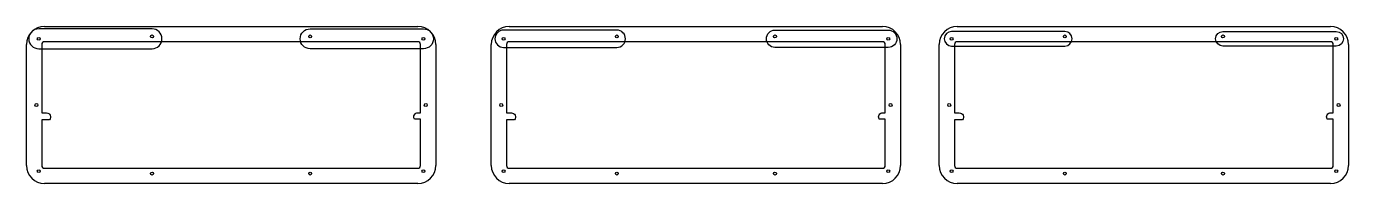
# Model space of a CAD drawing. Header units: millimetres. Extents: x -514 to 1814, y -954 to 381.
# Drawn here: x -120 to 875, y -407 to -289 of the extents above; entities that cross this region are included whole.
import ezdxf

# ---------------------------------------------------------------- set-up
doc = ezdxf.new("R2010")
doc.units = ezdxf.units.MM
doc.layers.get('Defpoints').update_dxf_attribs({"color": 1})

msp = doc.modelspace()

# ---------------------------------------------------------------- linework, layer by layer
for p, q in [((-106.399, -289.339), (-100.199, -289.339)), ((-100.199, -289.339), (-80.199, -289.339)), ((-80.199, -289.339), (174.601, -289.339)), ((243.379, -289.339), (249.579, -289.339)), ((249.579, -289.339), (269.579, -289.339)), ((269.579, -289.339), (524.379, -289.339)), ((580.475, -289.339), (586.675, -289.339)), ((586.675, -289.339), (606.675, -289.339)), ((606.675, -289.339), (861.475, -289.339)), ((-119.899, -393.839), (-119.899, -302.839)), ((188.101, -302.839), (188.101, -393.839)), ((229.879, -393.839), (229.879, -302.839)), ((537.879, -302.839), (537.879, -393.839)), ((566.975, -393.839), (566.975, -302.839)), ((874.975, -302.839), (874.975, -393.839)), ((174.601, -407.339), (-106.399, -407.339)), ((524.379, -407.339), (243.379, -407.339)), ((861.475, -407.339), (580.475, -407.339))]:
    msp.add_line(p, q)
for points in [[(-25.399, -291.096), (-110.641, -291.096, 1), (-110.641, -306.096), (-25.399, -306.096, 1)], [(93.601, -291.096), (178.844, -291.096, -1), (178.844, -306.096), (93.601, -306.096, -1)], [(324.379, -292.096), (239.136, -292.096, 1), (239.136, -305.096), (324.379, -305.096, 1)], [(443.379, -292.096), (528.621, -292.096, -1), (528.621, -305.096), (443.379, -305.096, -1)], [(661.475, -293.096), (576.233, -293.096, 1), (576.233, -304.096), (661.475, -304.096, 1)], [(780.475, -293.096), (865.718, -293.096, -1), (865.718, -304.096), (780.475, -304.096, -1)]]:
    msp.add_lwpolyline(points, format="xyb", close=True)
for centre in [(-110.641, -298.596), (-25.399, -296.839), (93.601, -296.839), (178.844, -298.596), (239.136, -298.596), (324.379, -296.839), (443.379, -296.839), (528.621, -298.596), (576.233, -298.596), (661.475, -296.839), (780.475, -296.839), (865.718, -298.596), (-112.399, -348.339), (180.601, -348.339), (237.379, -348.339), (530.379, -348.339), (574.475, -348.339), (867.475, -348.339), (-110.641, -398.082), (178.844, -398.082), (239.136, -398.082), (528.621, -398.082), (576.233, -398.082), (865.718, -398.082), (-25.399, -399.839), (93.601, -399.839), (324.379, -399.839), (443.379, -399.839), (661.475, -399.839), (780.475, -399.839)]:
    msp.add_circle(centre, 1.1)
for centre, start, end in [((-106.399, -302.839), 90, 180), ((174.601, -302.839), 0, 90), ((243.379, -302.839), 90, 180), ((524.379, -302.839), 0, 90), ((580.475, -302.839), 90, 180), ((861.475, -302.839), 0, 90), ((-106.399, -393.839), 180, 270), ((174.601, -393.839), 270, 0), ((243.379, -393.839), 180, 270), ((524.379, -393.839), 270, 0), ((580.475, -393.839), 180, 270), ((861.475, -393.839), 270, 0)]:
    msp.add_arc(centre, 13.5, start, end)
at = {"layer": 'Defpoints'}
for points in [[(-108.399, -302.839), (-108.399, -354.239), (-104.799, -354.239, -0.6533994), (-102.518, -359.439), (-108.399, -359.439), (-108.399, -360.439), (-108.399, -393.839, 0.4142136), (-106.399, -395.839), (174.601, -395.839, 0.4142136), (176.601, -393.839), (176.601, -360.539), (176.601, -359.364), (176.601, -358.864), (171.988, -358.864, -0.5684319), (174.801, -354.139), (176.601, -354.139), (176.601, -302.839, 0.4142136), (174.601, -300.839), (-106.399, -300.839, 0.4142136)], [(241.379, -302.839), (241.379, -354.239), (244.979, -354.239, -0.6533994), (247.259, -359.439), (241.379, -359.439), (241.379, -360.439), (241.379, -393.839, 0.4142136), (243.379, -395.839), (524.379, -395.839, 0.4142136), (526.379, -393.839), (526.379, -360.539), (526.379, -359.364), (526.379, -358.864), (521.765, -358.864, -0.5684319), (524.579, -354.139), (526.379, -354.139), (526.379, -302.839, 0.4142136), (524.379, -300.839), (243.379, -300.839, 0.4142136)], [(578.475, -302.839), (578.475, -354.239), (582.075, -354.239, -0.6533994), (584.356, -359.439), (578.475, -359.439), (578.475, -360.439), (578.475, -393.839, 0.4142136), (580.475, -395.839), (861.475, -395.839, 0.4142136), (863.475, -393.839), (863.475, -360.539), (863.475, -359.364), (863.475, -358.864), (858.862, -358.864, -0.5684319), (861.675, -354.139), (863.475, -354.139), (863.475, -302.839, 0.4142136), (861.475, -300.839), (580.475, -300.839, 0.4142136)]]:
    msp.add_lwpolyline(points, format="xyb", close=True, dxfattribs=at)

doc.saveas('drawing.dxf')
